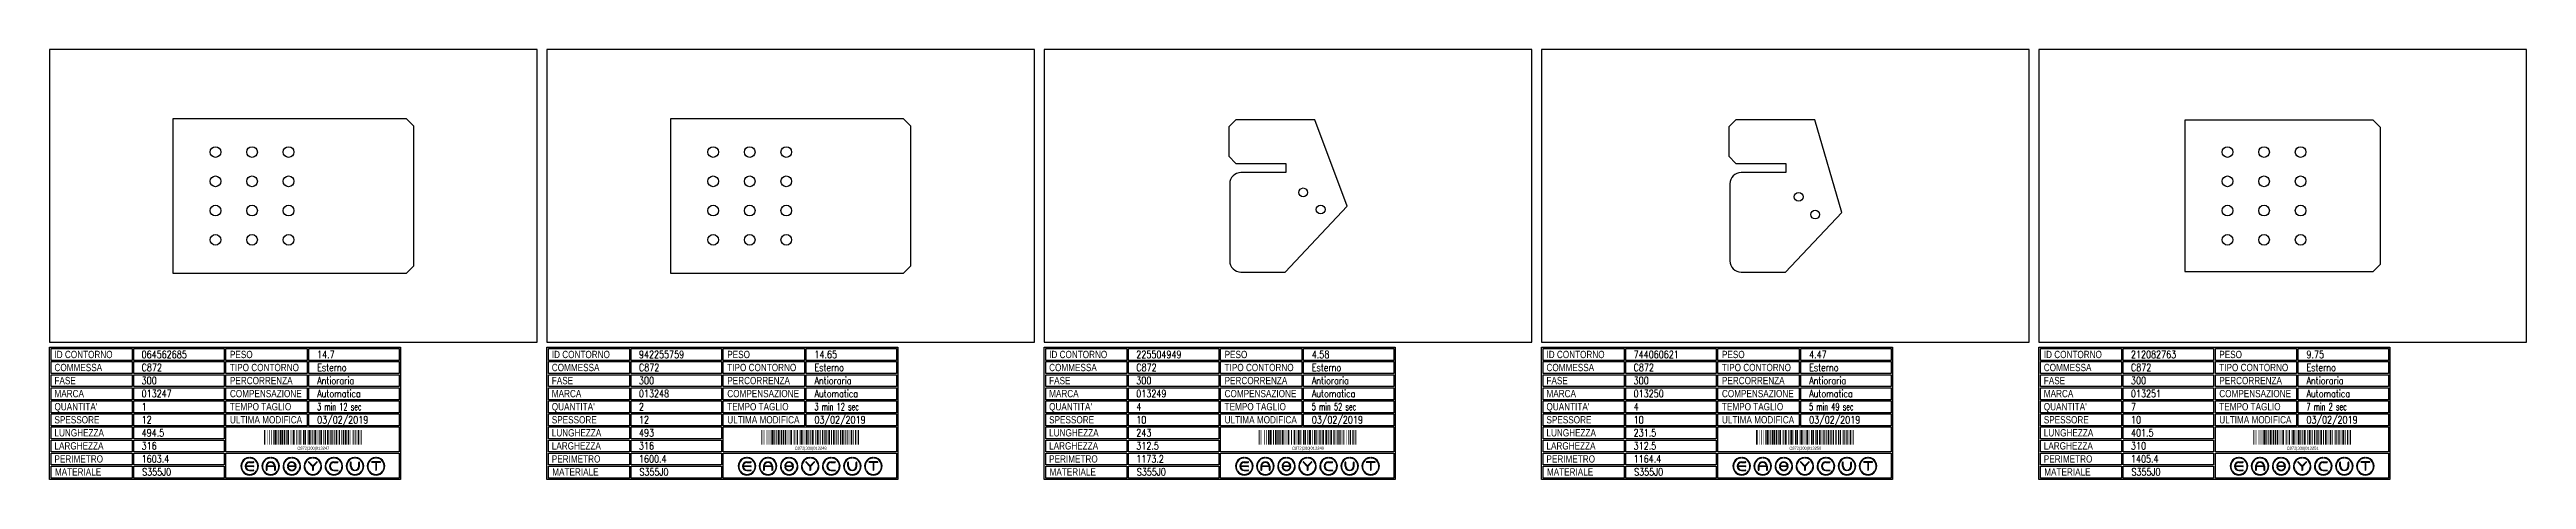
# Model space of a CAD drawing. Header units: millimetres. Extents: x 10000 to 53102, y 10000 to 35064.
# Drawn here: x 10000 to 15080, y 30499 to 31380 of the extents above; entities that cross this region are included whole.
import ezdxf
from ezdxf.enums import TextEntityAlignment as Align

# ---------------------------------------------------------------- set-up
doc = ezdxf.new("R2010")
doc.units = ezdxf.units.MM
doc.styles.add('EasyCutStyle', font='romans.shx', dxfattribs={"width": 0.8})
doc.styles.add('EasyCutStyle1', font='arial.ttf', dxfattribs={"width": 0.8})

# ---------------------------------------------------------------- blocks, each defined once
blk = doc.blocks.new('BlockShape01')
at = {"color": 253}
blk.add_lwpolyline([(0, 0), (720, 0), (720, -271), (0, -271)], close=True, dxfattribs=at)
at = {"color": 2}
for points in [[(3, -2.9), (169.3, -2.9), (169.3, -27.3), (3, -27.3)], [(3, -2.9), (169.3, -2.9), (169.3, -27.3), (3, -27.3)], [(3, -29.6), (169.3, -29.6), (169.3, -54), (3, -54)], [(361.9, -2.9), (528.3, -2.9), (528.3, -27.3), (361.9, -27.3)], [(361.9, -29.6), (528.3, -29.6), (528.3, -54), (361.9, -54)], [(3, -56.4), (169.3, -56.4), (169.3, -80.8), (3, -80.8)], [(3, -83.1), (169.3, -83.1), (169.3, -107.6), (3, -107.6)], [(361.9, -56.4), (528.3, -56.4), (528.3, -80.8), (361.9, -80.8)], [(361.9, -83.1), (528.3, -83.1), (528.3, -107.6), (361.9, -107.6)], [(3, -109.9), (169.3, -109.9), (169.3, -134.3), (3, -134.3)], [(3, -136.7), (169.3, -136.7), (169.3, -161.1), (3, -161.1)], [(361.9, -109.9), (528.3, -109.9), (528.3, -134.3), (361.9, -134.3)], [(361.9, -136.7), (528.3, -136.7), (528.3, -161.1), (361.9, -161.1)], [(3, -163.4), (169.3, -163.4), (169.3, -187.9), (3, -187.9)], [(3, -190.2), (169.3, -190.2), (169.3, -214.6), (3, -214.6)], [(3, -217), (169.3, -217), (169.3, -241.4), (3, -241.4)], [(3, -243.7), (169.3, -243.7), (169.3, -268.1), (3, -268.1)]]:
    blk.add_lwpolyline(points, close=True, dxfattribs=at)
at = {"color": 1}
for points in [[(172.7, -2.9), (358.1, -2.9), (358.1, -27.3), (172.7, -27.3)], [(172.7, -29.6), (358.1, -29.6), (358.1, -54), (172.7, -54)], [(531.6, -2.9), (717, -2.9), (717, -27.3), (531.6, -27.3)], [(531.6, -29.6), (717, -29.6), (717, -54), (531.6, -54)], [(172.7, -56.4), (358.1, -56.4), (358.1, -80.8), (172.7, -80.8)], [(172.7, -83.1), (358.1, -83.1), (358.1, -107.6), (172.7, -107.6)], [(531.6, -56.4), (717, -56.4), (717, -80.8), (531.6, -80.8)], [(531.6, -83.1), (717, -83.1), (717, -107.6), (531.6, -107.6)], [(172.7, -109.9), (358.1, -109.9), (358.1, -134.3), (172.7, -134.3)], [(172.7, -136.7), (358.1, -136.7), (358.1, -161.1), (172.7, -161.1)], [(531.6, -109.9), (717, -109.9), (717, -134.3), (531.6, -134.3)], [(531.6, -136.7), (717, -136.7), (717, -161.1), (531.6, -161.1)], [(172.7, -163.4), (358.1, -163.4), (358.1, -187.9), (172.7, -187.9)], [(172.7, -190.2), (358.1, -190.2), (358.1, -214.6), (172.7, -214.6)], [(361.9, -163.4), (717, -163.4), (717, -214.6), (361.9, -214.6)], [(172.7, -217), (358.1, -217), (358.1, -241.4), (172.7, -241.4)], [(172.7, -243.7), (358.1, -243.7), (358.1, -268.1), (172.7, -268.1)], [(361.9, -217), (717, -217), (717, -268.1), (361.9, -268.1)]]:
    blk.add_lwpolyline(points, close=True, dxfattribs=at)
at = {"color": 161, "style": 'EasyCutStyle1', "width": 0.8}
for s, p in [('COMMESSA', (10.1, -49.1)), ('ID CONTORNO', (10.1, -22.4)), ('TIPO CONTORNO', (370, -49.1)), ('PESO', (370, -22.4)), ('FASE', (10.1, -75.9)), ('MARCA', (10.1, -102.6)), ('COMPENSAZIONE', (370, -102.6)), ('PERCORRENZA', (370, -75.9)), ("QUANTITA'", (10.1, -129.4)), ('SPESSORE', (10.1, -156.2)), ('TEMPO TAGLIO', (370, -129.4)), ('ULTIMA MODIFICA', (370, -156.2)), ('LUNGHEZZA', (10.1, -182.9)), ('LARGHEZZA', (10.1, -209.7)), ('PERIMETRO', (10.1, -236.5)), ('MATERIALE', (11, -263.2))]:
    blk.add_text(s, height=15, dxfattribs=at).set_placement(p)
at = {"style": 'EasyCutStyle'}
for tag, p, width in [('ORDERSHAPE', (188.9, -49.1), 0.8), ('IDSHAPE', (188.9, -22.4), 0.8), ('TYPESHAPE', (548.8, -49.1), 0.8), ('WEIGTHSHAPE', (548.8, -22.4), 0.8), ('PHASESHAPE', (188.9, -75.9), 0.8), ('MKSHAPE', (188.9, -102.6), 0.8), ('JOUSHAPE', (548.8, -75.9), 0.8), ('COMPSHAPE', (548.8, -102.6), 0.8), ('TKSHAPE', (188.9, -156.2), 0.8), ('QTASHAPE', (188.9, -129.4), 0.8), ('TIMECUTSHAPE', (548.8, -129.4), 0.65), ('LASTMODIFYSHAPE', (548.8, -156.2), 0.8), ('LENGTHSHAPE', (188.9, -182.9), 0.8), ('HEIGHTSHAPE', (188.9, -209.7), 0.8), ('PERIMETERSHAPE', (188.9, -236.5), 0.8), ('MATSHAPE', (189.8, -263.2), 0.8)]:
    blk.add_attdef(tag, p, '', height=15, dxfattribs=dict(at, width=width))
blk = doc.blocks.new('Logo')
for color, points in [(140, [(-144.9, -7.2, -1), (-145.9, -7.6, -0.520567), (-131.2, 17.9, -1), (-131.1, 16.9, 0.520567)]), (256, [(-121.7, 0.5), (-137.5, 0.5, -0.394366), (-129.6, 7.9), (-121.7, 7.9, 1), (-121.7, 9), (-129.6, 9, 1), (-129.6, -9), (-121.7, -9, 1), (-121.7, -7.9), (-129.6, -7.9, -0.394366), (-137.5, -0.5), (-121.7, -0.5, 1)]), (140, [(-114.3, -7.2, 1), (-113.3, -7.6, 0.520567), (-128, 17.9, 0.916853), (-128.2, 16.9, 0.043377), (-128.1, 16.9, -0.520567)]), (140, [(-101.7, -7.2, -1), (-102.7, -7.6, -0.520567), (-88, 17.9, -1), (-87.9, 16.9, 0.520567)]), (140, [(-71.1, -7.2, 1), (-70.1, -7.6, 0.520567), (-84.8, 17.9, 1), (-84.9, 16.9, -0.520567)]), (140, [(-58.5, -7.2, -1), (-59.5, -7.6, -0.520567), (-44.8, 17.9, -1), (-44.7, 16.9, 0.520567)]), (256, [(-36.6, -0.5, -0.486114), (-35.5, -1.9, -0.776377), (-50.9, -2, 1), (-51.9, -2.3, 0.776377), (-34.5, -2.1, 0.486114), (-36.6, 0.5), (-49.8, 0.5, -0.486114), (-50.9, 1.9, -0.776377), (-35.5, 2, 1), (-34.5, 2.3, 0.776377), (-51.9, 2.1, 0.486114), (-49.8, -0.5)]), (140, [(-27.9, -7.2, 1), (-26.9, -7.6, 0.520567), (-41.6, 17.9, 1), (-41.7, 16.9, -0.520567)]), (140, [(-15.3, -7.2, -1), (-16.3, -7.6, -0.520567), (-1.6, 17.9, -1), (-1.5, 16.9, 0.520567)]), (256, [(0, 0.8), (-8.1, 8.8, 1), (-8.8, 8.1), (-0.5, -0.2), (-0.5, -7.9, 1), (0.5, -7.9), (0.5, -0.2), (8.8, 8.1, 1), (8.1, 8.8)]), (140, [(15.3, -7.2, 1), (16.3, -7.6, 0.520567), (1.6, 17.9, 1), (1.5, 16.9, -0.520567)]), (140, [(27.9, -7.2, -1), (26.9, -7.6, -0.520567), (41.6, 17.9, -1), (41.7, 16.9, 0.520567)]), (256, [(43.2, -9), (51.1, -9, 1), (51.1, -7.9), (43.2, -7.9, -1), (43.2, 7.9), (51.1, 7.9, 1), (51.1, 9), (43.2, 9, 1)]), (140, [(58.5, -7.2, 1), (59.5, -7.6, 0.520567), (44.8, 17.9, 1), (44.7, 16.9, -0.520567)]), (140, [(71.1, -7.2, -1), (70.1, -7.6, -0.520567), (84.8, 17.9, -1), (84.9, 16.9, 0.520567)]), (256, [(78.5, 0), (78.5, 7.9, 1), (77.4, 7.9), (77.4, 0, 1), (95.4, 0), (95.4, 7.9, 1), (94.3, 7.9), (94.3, 0, -1)]), (140, [(101.7, -7.2, 1), (102.7, -7.6, 0.520567), (88, 17.9, 1), (87.9, 16.9, -0.520567)]), (140, [(114.3, -7.2, -1), (113.3, -7.6, -0.520567), (128, 17.9, -1), (128.1, 16.9, 0.520567)]), (256, [(121.1, 9, 1), (121.1, 7.9), (129.1, 7.9), (129.1, -7.9, 1), (130.1, -7.9), (130.1, 7.9), (138.1, 7.9, 1), (138.1, 9)]), (140, [(144.9, -7.2, 1), (145.9, -7.6, 0.520567), (131.2, 17.9, 1), (131.1, 16.9, -0.520567)]), (140, [(-114.9, -10.3, 1), (-115.7, -9.7, -0.520567), (-143.5, -9.7, 1), (-144.3, -10.3, 0.520567)]), (140, [(-71.7, -10.3, 1), (-72.5, -9.7, -0.520567), (-100.3, -9.7, 1), (-101.1, -10.3, 0.520567)]), (140, [(-28.5, -10.3, 1), (-29.3, -9.7, -0.520567), (-57.1, -9.7, 1), (-57.9, -10.3, 0.520567)]), (140, [(14.7, -10.3, 1), (13.9, -9.7, -0.520567), (-13.9, -9.7, 1), (-14.7, -10.3, 0.520567)]), (140, [(57.9, -10.3, 1), (57.1, -9.7, -0.520567), (29.3, -9.7, 1), (28.5, -10.3, 0.520567)]), (140, [(101.1, -10.3, 1), (100.3, -9.7, -0.520567), (72.5, -9.7, 1), (71.7, -10.3, 0.520567)]), (140, [(144.3, -10.3, 1), (143.5, -9.7, -0.520567), (115.7, -9.7, 1), (114.9, -10.3, 0.520567)])]:
    blk.add_hatch(color=color).paths.add_polyline_path(points)
h = blk.add_hatch(color=256)
h.paths.add_polyline_path([(-78.5, -0.5), (-78.5, -7.9, 1), (-77.4, -7.9), (-77.4, 0, 1), (-95.4, 0), (-95.4, -7.9, 1), (-94.3, -7.9), (-94.3, -0.5)])
h.paths.add_polyline_path([(-94.3, 0.5, -0.933992), (-78.5, 0.5)], flags=16)
for p, q in [((-121.7, 0.5), (-137.5, 0.5)), ((-129.6, 9), (-121.7, 9)), ((-129.6, 7.9), (-121.7, 7.9)), ((-95.4, 0), (-95.4, -7.9)), ((-78.5, 0.5), (-94.3, 0.5)), ((-77.4, 0), (-77.4, -7.9)), ((-36.6, 0.5), (-49.8, 0.5)), ((-0.5, -0.2), (-8.8, 8.1)), ((0, 0.8), (-8.1, 8.8)), ((0, 0.8), (8.1, 8.8)), ((0.5, -0.2), (8.8, 8.1)), ((43.2, 9), (51.1, 9)), ((43.2, 7.9), (51.1, 7.9)), ((77.4, 0), (77.4, 7.9)), ((78.5, 0), (78.5, 7.9)), ((94.3, 0), (94.3, 7.9)), ((95.4, 0), (95.4, 7.9)), ((138.1, 9), (121.1, 9)), ((129.1, 7.9), (121.1, 7.9)), ((129.1, 7.9), (129.1, -7.9)), ((130.1, 7.9), (130.1, -7.9)), ((138.1, 7.9), (130.1, 7.9)), ((-121.7, -0.5), (-137.5, -0.5)), ((-129.6, -7.9), (-121.7, -7.9)), ((-129.6, -9), (-121.7, -9)), ((-94.3, -0.5), (-94.3, -7.9)), ((-78.5, -0.5), (-94.3, -0.5)), ((-78.5, -0.5), (-78.5, -7.9)), ((-36.6, -0.5), (-49.8, -0.5)), ((-0.5, -0.2), (-0.5, -7.9)), ((0.5, -0.2), (0.5, -7.9)), ((43.2, -7.9), (51.1, -7.9)), ((43.2, -9), (51.1, -9))]:
    blk.add_line(p, q)
at = {"color": 140}
for centre, radius, start, end in [((-129.6, 0), 18, 95, 205), ((-129.6, 0), 16.9, 95, 205), ((-131.1, 17.4), 0.54, 275, 95), ((-128.1, 17.4), 0.54, 85, 265), ((-129.6, 0), 16.9, 335, 85), ((-129.6, 0), 18, 335, 85), ((-86.4, 0), 18, 95, 205), ((-86.4, 0), 16.9, 95, 205), ((-87.9, 17.4), 0.54, 275, 95), ((-84.9, 17.4), 0.54, 85, 265), ((-86.4, 0), 16.9, 335, 85), ((-86.4, 0), 18, 335, 85), ((-43.2, 0), 18, 95, 205), ((-43.2, 0), 16.9, 95, 205), ((-44.7, 17.4), 0.54, 275, 95), ((-41.7, 17.4), 0.54, 85, 265), ((-43.2, 0), 16.9, 335, 85), ((-43.2, 0), 18, 335, 85), ((0, 0), 18, 95, 205), ((0, 0), 16.9, 95, 205), ((-1.5, 17.4), 0.54, 275, 95), ((1.5, 17.4), 0.54, 85, 265), ((0, 0), 16.9, 335, 85), ((0, 0), 18, 335, 85), ((43.2, 0), 18, 95, 205), ((43.2, 0), 16.9, 95, 205), ((41.7, 17.4), 0.54, 275, 95), ((44.7, 17.4), 0.54, 85, 265), ((43.2, 0), 16.9, 335, 85), ((43.2, 0), 18, 335, 85), ((86.4, 0), 18, 95, 205), ((86.4, 0), 16.9, 95, 205), ((84.9, 17.4), 0.54, 275, 95), ((87.9, 17.4), 0.54, 85, 265), ((86.4, 0), 16.9, 335, 85), ((86.4, 0), 18, 335, 85), ((129.6, 0), 18, 95, 205), ((129.6, 0), 16.9, 95, 205), ((128.1, 17.4), 0.54, 275, 95), ((131.1, 17.4), 0.54, 85, 265), ((129.6, 0), 16.9, 335, 85), ((129.6, 0), 18, 335, 85), ((-145.4, -7.4), 0.54, 205, 25), ((-143.9, -10), 0.54, 35, 215), ((-129.6, 0), 18, 215, 325), ((-129.6, 0), 16.9, 215, 325), ((-115.3, -10), 0.54, 325, 145), ((-113.8, -7.4), 0.54, 155, 335), ((-102.2, -7.4), 0.54, 205, 25), ((-100.7, -10), 0.54, 35, 215), ((-86.4, 0), 18, 215, 325), ((-86.4, 0), 16.9, 215, 325), ((-72.1, -10), 0.54, 325, 145), ((-70.6, -7.4), 0.54, 155, 335), ((-59, -7.4), 0.54, 205, 25), ((-57.5, -10), 0.54, 35, 215), ((-43.2, 0), 18, 215, 325), ((-43.2, 0), 16.9, 215, 325), ((-28.9, -10), 0.54, 325, 145), ((-27.4, -7.4), 0.54, 155, 335), ((-15.8, -7.4), 0.54, 205, 25), ((-14.3, -10), 0.54, 35, 215), ((0, 0), 18, 215, 325), ((0, 0), 16.9, 215, 325), ((14.3, -10), 0.54, 325, 145), ((15.8, -7.4), 0.54, 155, 335), ((27.4, -7.4), 0.54, 205, 25), ((28.9, -10), 0.54, 35, 215), ((43.2, 0), 18, 215, 325), ((43.2, 0), 16.9, 215, 325), ((57.5, -10), 0.54, 325, 145), ((59, -7.4), 0.54, 155, 335), ((70.6, -7.4), 0.54, 205, 25), ((72.1, -10), 0.54, 35, 215), ((86.4, 0), 18, 215, 325), ((86.4, 0), 16.9, 215, 325), ((100.7, -10), 0.54, 325, 145), ((102.2, -7.4), 0.54, 155, 335), ((113.8, -7.4), 0.54, 205, 25), ((115.3, -10), 0.54, 35, 215), ((129.6, 0), 18, 215, 325), ((129.6, 0), 16.9, 215, 325), ((143.9, -10), 0.54, 325, 145), ((145.4, -7.4), 0.54, 155, 335)]:
    blk.add_arc(centre, radius, start, end, dxfattribs=at)
for centre, radius, start, end in [((-129.6, 0), 9, 90, 270), ((-129.6, 0), 7.92, 90, 176.0904), ((-121.7, 8.5), 0.54, 270, 90), ((-121.7, 0), 0.54, 270, 90), ((-86.4, 0), 9, 0, 180), ((-86.4, 0), 7.92, 3.9096, 176.0904), ((-49.8, 1.6), 2.16, 166.2998, 270), ((-43.2, 0), 9, 15, 166.2998), ((-43.2, 0), 7.92, 15, 166.2998), ((-49.8, 1.6), 1.08, 166.2998, 270), ((-36.6, -1.6), 2.16, 346.2998, 90), ((-35, 2.2), 0.54, 195, 15), ((-8.5, 8.5), 0.54, 45, 225), ((8.5, 8.5), 0.54, 315, 135), ((43.2, 0), 9, 90, 270), ((43.2, 0), 7.92, 90, 270), ((51.1, 8.5), 0.54, 270, 90), ((77.9, 7.9), 0.54, 0, 180), ((86.4, 0), 9, 180, 0), ((86.4, 0), 7.92, 180, 0), ((94.9, 7.9), 0.54, 0, 180), ((121.1, 8.5), 0.54, 90, 270), ((138.1, 8.5), 0.54, 270, 90), ((-129.6, 0), 7.92, 183.9096, 270), ((-121.7, -8.5), 0.54, 270, 90), ((-94.9, -7.9), 0.54, 180, 0), ((-77.9, -7.9), 0.54, 180, 0), ((-51.4, -2.2), 0.54, 15, 195), ((-43.2, 0), 9, 195, 346.2998), ((-43.2, 0), 7.92, 195, 346.2998), ((-36.6, -1.6), 1.08, 346.2998, 90), ((0, -7.9), 0.54, 180, 0), ((51.1, -8.5), 0.54, 270, 90), ((129.6, -7.9), 0.54, 180, 0)]:
    blk.add_arc(centre, radius, start, end)
blk = doc.blocks.new('064562685_128', base_point=(287.25, -362))
at = {"linetype": 'Continuous'}
for points, const_width in [([(288.25, -362), (288.25, -332)], 2), ([(290.75, -362), (290.75, -332)], 1), ([(293.75, -362), (293.75, -332)], 1), ([(298.75, -362), (298.75, -332)], 1), ([(302.75, -362), (302.75, -332)], 1), ([(307.25, -362), (307.25, -332)], 2), ([(310.75, -362), (310.75, -332)], 3), ([(313.75, -362), (313.75, -332)], 1), ([(317.25, -362), (317.25, -332)], 2), ([(321.75, -362), (321.75, -332)], 3), ([(325.25, -362), (325.25, -332)], 2), ([(328.75, -362), (328.75, -332)], 3), ([(332.25, -362), (332.25, -332)], 2), ([(336.75, -362), (336.75, -332)], 3), ([(340.75, -362), (340.75, -332)], 1), ([(342.75, -362), (342.75, -332)], 1), ([(344.75, -362), (344.75, -332)], 1), ([(348.25, -362), (348.25, -332)], 4), ([(354.25, -362), (354.25, -332)], 2), ([(357.75, -362), (357.75, -332)], 1), ([(360.75, -362), (360.75, -332)], 3), ([(364.75, -362), (364.75, -332)], 1), ([(368.75, -362), (368.75, -332)], 3), ([(372.25, -362), (372.25, -332)], 2), ([(375.75, -362), (375.75, -332)], 1), ([(379.75, -362), (379.75, -332)], 3), ([(383.25, -362), (383.25, -332)], 2), ([(386.75, -362), (386.75, -332)], 1), ([(388.75, -362), (388.75, -332)], 1), ([(392.25, -362), (392.25, -332)], 4), ([(397.75, -362), (397.75, -332)], 1), ([(401.75, -362), (401.75, -332)], 3), ([(405.25, -362), (405.25, -332)], 2), ([(408.75, -362), (408.75, -332)], 1), ([(412.75, -362), (412.75, -332)], 3), ([(417.25, -362), (417.25, -332)], 2), ([(420.25, -362), (420.25, -332)], 2), ([(423.75, -362), (423.75, -332)], 1), ([(426.75, -362), (426.75, -332)], 3), ([(431.25, -362), (431.25, -332)], 2), ([(435.75, -362), (435.75, -332)], 3), ([(439.75, -362), (439.75, -332)], 1), ([(442.25, -362), (442.25, -332)], 2), ([(445.75, -362), (445.75, -332)], 1), ([(449.75, -362), (449.75, -332)], 3), ([(453.75, -362), (453.75, -332)], 3), ([(457.25, -362), (457.25, -332)], 2), ([(460.75, -362), (460.75, -332)], 3), ([(463.75, -362), (463.75, -332)], 1), ([(467.75, -362), (467.75, -332)], 1), ([(471.25, -362), (471.25, -332)], 2), ([(475.25, -362), (475.25, -332)], 2), ([(480.75, -362), (480.75, -332)], 3), ([(483.75, -362), (483.75, -332)], 1), ([(486.25, -362), (486.25, -332)], 2)]:
    blk.add_lwpolyline(points, dxfattribs=dict(at, const_width=const_width))
blk.add_text('C872|300|013247', height=6).set_placement((388.25, -372.5), align=Align.CENTER)
blk = doc.blocks.new('942255759_128', base_point=(286.5, -362))
at = {"linetype": 'Continuous'}
for points, const_width in [([(287.5, -362), (287.5, -332)], 2), ([(290, -362), (290, -332)], 1), ([(293, -362), (293, -332)], 1), ([(298, -362), (298, -332)], 1), ([(302, -362), (302, -332)], 1), ([(306.5, -362), (306.5, -332)], 2), ([(310, -362), (310, -332)], 3), ([(313, -362), (313, -332)], 1), ([(316.5, -362), (316.5, -332)], 2), ([(321, -362), (321, -332)], 3), ([(324.5, -362), (324.5, -332)], 2), ([(328, -362), (328, -332)], 3), ([(331.5, -362), (331.5, -332)], 2), ([(336, -362), (336, -332)], 3), ([(340, -362), (340, -332)], 1), ([(342, -362), (342, -332)], 1), ([(344, -362), (344, -332)], 1), ([(347.5, -362), (347.5, -332)], 4), ([(353.5, -362), (353.5, -332)], 2), ([(357, -362), (357, -332)], 1), ([(360, -362), (360, -332)], 3), ([(364, -362), (364, -332)], 1), ([(368, -362), (368, -332)], 3), ([(371.5, -362), (371.5, -332)], 2), ([(375, -362), (375, -332)], 1), ([(379, -362), (379, -332)], 3), ([(382.5, -362), (382.5, -332)], 2), ([(386, -362), (386, -332)], 1), ([(388, -362), (388, -332)], 1), ([(391.5, -362), (391.5, -332)], 4), ([(397, -362), (397, -332)], 1), ([(401, -362), (401, -332)], 3), ([(404.5, -362), (404.5, -332)], 2), ([(408, -362), (408, -332)], 1), ([(412, -362), (412, -332)], 3), ([(416.5, -362), (416.5, -332)], 2), ([(419.5, -362), (419.5, -332)], 2), ([(423, -362), (423, -332)], 1), ([(426, -362), (426, -332)], 3), ([(430.5, -362), (430.5, -332)], 2), ([(435, -362), (435, -332)], 3), ([(439, -362), (439, -332)], 1), ([(441.5, -362), (441.5, -332)], 2), ([(445, -362), (445, -332)], 1), ([(449, -362), (449, -332)], 3), ([(453, -362), (453, -332)], 3), ([(456, -362), (456, -332)], 1), ([(459.5, -362), (459.5, -332)], 2), ([(463.5, -362), (463.5, -332)], 2), ([(467, -362), (467, -332)], 1), ([(471, -362), (471, -332)], 3), ([(474.5, -362), (474.5, -332)], 2), ([(480, -362), (480, -332)], 3), ([(483, -362), (483, -332)], 1), ([(485.5, -362), (485.5, -332)], 2)]:
    blk.add_lwpolyline(points, dxfattribs=dict(at, const_width=const_width))
blk.add_text('C872|300|013248', height=6).set_placement((387.5, -372.5), align=Align.CENTER)
blk = doc.blocks.new('225504949_128', base_point=(161.5, -363.8))
at = {"linetype": 'Continuous'}
for points, const_width in [([(162.5, -363.8), (162.5, -333.8)], 2), ([(165, -363.8), (165, -333.8)], 1), ([(168, -363.8), (168, -333.8)], 1), ([(173, -363.8), (173, -333.8)], 1), ([(177, -363.8), (177, -333.8)], 1), ([(181.5, -363.8), (181.5, -333.8)], 2), ([(185, -363.8), (185, -333.8)], 3), ([(188, -363.8), (188, -333.8)], 1), ([(191.5, -363.8), (191.5, -333.8)], 2), ([(196, -363.8), (196, -333.8)], 3), ([(199.5, -363.8), (199.5, -333.8)], 2), ([(203, -363.8), (203, -333.8)], 3), ([(206.5, -363.8), (206.5, -333.8)], 2), ([(211, -363.8), (211, -333.8)], 3), ([(215, -363.8), (215, -333.8)], 1), ([(217, -363.8), (217, -333.8)], 1), ([(219, -363.8), (219, -333.8)], 1), ([(222.5, -363.8), (222.5, -333.8)], 4), ([(228.5, -363.8), (228.5, -333.8)], 2), ([(232, -363.8), (232, -333.8)], 1), ([(235, -363.8), (235, -333.8)], 3), ([(239, -363.8), (239, -333.8)], 1), ([(243, -363.8), (243, -333.8)], 3), ([(246.5, -363.8), (246.5, -333.8)], 2), ([(250, -363.8), (250, -333.8)], 1), ([(254, -363.8), (254, -333.8)], 3), ([(257.5, -363.8), (257.5, -333.8)], 2), ([(261, -363.8), (261, -333.8)], 1), ([(263, -363.8), (263, -333.8)], 1), ([(266.5, -363.8), (266.5, -333.8)], 4), ([(272, -363.8), (272, -333.8)], 1), ([(276, -363.8), (276, -333.8)], 3), ([(279.5, -363.8), (279.5, -333.8)], 2), ([(283, -363.8), (283, -333.8)], 1), ([(287, -363.8), (287, -333.8)], 3), ([(291.5, -363.8), (291.5, -333.8)], 2), ([(294.5, -363.8), (294.5, -333.8)], 2), ([(298, -363.8), (298, -333.8)], 1), ([(301, -363.8), (301, -333.8)], 3), ([(305.5, -363.8), (305.5, -333.8)], 2), ([(310, -363.8), (310, -333.8)], 3), ([(314, -363.8), (314, -333.8)], 1), ([(316.5, -363.8), (316.5, -333.8)], 2), ([(320, -363.8), (320, -333.8)], 1), ([(324, -363.8), (324, -333.8)], 3), ([(328, -363.8), (328, -333.8)], 3), ([(332, -363.8), (332, -333.8)], 1), ([(334.5, -363.8), (334.5, -333.8)], 2), ([(338, -363.8), (338, -333.8)], 1), ([(342, -363.8), (342, -333.8)], 1), ([(346.5, -363.8), (346.5, -333.8)], 2), ([(349.5, -363.8), (349.5, -333.8)], 2), ([(355, -363.8), (355, -333.8)], 3), ([(358, -363.8), (358, -333.8)], 1), ([(360.5, -363.8), (360.5, -333.8)], 2)]:
    blk.add_lwpolyline(points, dxfattribs=dict(at, const_width=const_width))
blk.add_text('C872|300|013249', height=6).set_placement((262.5, -374.3), align=Align.CENTER)
blk = doc.blocks.new('744060621_128', base_point=(155.8, -363.8))
at = {"linetype": 'Continuous'}
for points, const_width in [([(156.8, -363.8), (156.8, -333.8)], 2), ([(159.2, -363.8), (159.2, -333.8)], 1), ([(162.2, -363.8), (162.2, -333.8)], 1), ([(167.2, -363.8), (167.2, -333.8)], 1), ([(171.2, -363.8), (171.2, -333.8)], 1), ([(175.8, -363.8), (175.8, -333.8)], 2), ([(179.2, -363.8), (179.2, -333.8)], 3), ([(182.2, -363.8), (182.2, -333.8)], 1), ([(185.8, -363.8), (185.8, -333.8)], 2), ([(190.2, -363.8), (190.2, -333.8)], 3), ([(193.8, -363.8), (193.8, -333.8)], 2), ([(197.2, -363.8), (197.2, -333.8)], 3), ([(200.8, -363.8), (200.8, -333.8)], 2), ([(205.2, -363.8), (205.2, -333.8)], 3), ([(209.2, -363.8), (209.2, -333.8)], 1), ([(211.2, -363.8), (211.2, -333.8)], 1), ([(213.2, -363.8), (213.2, -333.8)], 1), ([(216.8, -363.8), (216.8, -333.8)], 4), ([(222.8, -363.8), (222.8, -333.8)], 2), ([(226.2, -363.8), (226.2, -333.8)], 1), ([(229.2, -363.8), (229.2, -333.8)], 3), ([(233.2, -363.8), (233.2, -333.8)], 1), ([(237.2, -363.8), (237.2, -333.8)], 3), ([(240.8, -363.8), (240.8, -333.8)], 2), ([(244.2, -363.8), (244.2, -333.8)], 1), ([(248.2, -363.8), (248.2, -333.8)], 3), ([(251.8, -363.8), (251.8, -333.8)], 2), ([(255.2, -363.8), (255.2, -333.8)], 1), ([(257.2, -363.8), (257.2, -333.8)], 1), ([(260.8, -363.8), (260.8, -333.8)], 4), ([(266.2, -363.8), (266.2, -333.8)], 1), ([(270.2, -363.8), (270.2, -333.8)], 3), ([(273.8, -363.8), (273.8, -333.8)], 2), ([(277.2, -363.8), (277.2, -333.8)], 1), ([(281.2, -363.8), (281.2, -333.8)], 3), ([(285.8, -363.8), (285.8, -333.8)], 2), ([(288.8, -363.8), (288.8, -333.8)], 2), ([(292.2, -363.8), (292.2, -333.8)], 1), ([(295.2, -363.8), (295.2, -333.8)], 3), ([(299.8, -363.8), (299.8, -333.8)], 2), ([(304.2, -363.8), (304.2, -333.8)], 3), ([(308.2, -363.8), (308.2, -333.8)], 1), ([(310.8, -363.8), (310.8, -333.8)], 2), ([(314.2, -363.8), (314.2, -333.8)], 3), ([(318.2, -363.8), (318.2, -333.8)], 1), ([(321.2, -363.8), (321.2, -333.8)], 1), ([(325.2, -363.8), (325.2, -333.8)], 3), ([(328.8, -363.8), (328.8, -333.8)], 2), ([(332.2, -363.8), (332.2, -333.8)], 1), ([(336.2, -363.8), (336.2, -333.8)], 3), ([(340.8, -363.8), (340.8, -333.8)], 2), ([(343.8, -363.8), (343.8, -333.8)], 2), ([(349.2, -363.8), (349.2, -333.8)], 3), ([(352.2, -363.8), (352.2, -333.8)], 1), ([(354.8, -363.8), (354.8, -333.8)], 2)]:
    blk.add_lwpolyline(points, dxfattribs=dict(at, const_width=const_width))
blk.add_text('C872|300|013250', height=6).set_placement((256.8, -374.3), align=Align.CENTER)
blk = doc.blocks.new('212082763_128', base_point=(240.75, -365))
at = {"linetype": 'Continuous'}
for points, const_width in [([(241.75, -365), (241.75, -335)], 2), ([(244.25, -365), (244.25, -335)], 1), ([(247.25, -365), (247.25, -335)], 1), ([(252.25, -365), (252.25, -335)], 1), ([(256.25, -365), (256.25, -335)], 1), ([(260.75, -365), (260.75, -335)], 2), ([(264.25, -365), (264.25, -335)], 3), ([(267.25, -365), (267.25, -335)], 1), ([(270.75, -365), (270.75, -335)], 2), ([(275.25, -365), (275.25, -335)], 3), ([(278.75, -365), (278.75, -335)], 2), ([(282.25, -365), (282.25, -335)], 3), ([(285.75, -365), (285.75, -335)], 2), ([(290.25, -365), (290.25, -335)], 3), ([(294.25, -365), (294.25, -335)], 1), ([(296.25, -365), (296.25, -335)], 1), ([(298.25, -365), (298.25, -335)], 1), ([(301.75, -365), (301.75, -335)], 4), ([(307.75, -365), (307.75, -335)], 2), ([(311.25, -365), (311.25, -335)], 1), ([(314.25, -365), (314.25, -335)], 3), ([(318.25, -365), (318.25, -335)], 1), ([(322.25, -365), (322.25, -335)], 3), ([(325.75, -365), (325.75, -335)], 2), ([(329.25, -365), (329.25, -335)], 1), ([(333.25, -365), (333.25, -335)], 3), ([(336.75, -365), (336.75, -335)], 2), ([(340.25, -365), (340.25, -335)], 1), ([(342.25, -365), (342.25, -335)], 1), ([(345.75, -365), (345.75, -335)], 4), ([(351.25, -365), (351.25, -335)], 1), ([(355.25, -365), (355.25, -335)], 3), ([(358.75, -365), (358.75, -335)], 2), ([(362.25, -365), (362.25, -335)], 1), ([(366.25, -365), (366.25, -335)], 3), ([(370.75, -365), (370.75, -335)], 2), ([(373.75, -365), (373.75, -335)], 2), ([(377.25, -365), (377.25, -335)], 1), ([(380.25, -365), (380.25, -335)], 3), ([(384.75, -365), (384.75, -335)], 2), ([(389.25, -365), (389.25, -335)], 3), ([(393.25, -365), (393.25, -335)], 1), ([(395.75, -365), (395.75, -335)], 2), ([(399.25, -365), (399.25, -335)], 3), ([(403.25, -365), (403.25, -335)], 1), ([(406.25, -365), (406.25, -335)], 1), ([(410.25, -365), (410.25, -335)], 3), ([(414.75, -365), (414.75, -335)], 2), ([(417.75, -365), (417.75, -335)], 2), ([(422.75, -365), (422.75, -335)], 2), ([(425.75, -365), (425.75, -335)], 2), ([(428.75, -365), (428.75, -335)], 2), ([(434.25, -365), (434.25, -335)], 3), ([(437.25, -365), (437.25, -335)], 1), ([(439.75, -365), (439.75, -335)], 2)]:
    blk.add_lwpolyline(points, dxfattribs=dict(at, const_width=const_width))
blk.add_text('C872|300|013251', height=6).set_placement((341.75, -375.5), align=Align.CENTER)

msp = doc.modelspace()

# ---------------------------------------------------------------- linework, layer by layer
for p, q in [((11000, 31380), (10000, 31380)), ((10000, 31380), (10000, 30780)), ((11000, 30780), (11000, 31380)), ((12020, 31380), (11020, 31380)), ((11020, 31380), (11020, 30780)), ((12020, 30780), (12020, 31380)), ((13040, 31380), (12040, 31380)), ((12040, 31380), (12040, 30780)), ((13040, 30780), (13040, 31380)), ((14060, 31380), (13060, 31380)), ((13060, 31380), (13060, 30780)), ((14060, 30780), (14060, 31380)), ((15080, 31380), (14080, 31380)), ((14080, 31380), (14080, 30780)), ((15080, 30780), (15080, 31380)), ((10000, 30780), (11000, 30780)), ((11020, 30780), (12020, 30780)), ((12040, 30780), (13040, 30780)), ((13060, 30780), (14060, 30780)), ((14080, 30780), (15080, 30780))]:
    msp.add_line(p, q)
at = {"color": 2}
for points in [[(10252.8, 30922), (10732.3, 30922), (10747.3, 30937), (10747.3, 31223), (10732.3, 31238), (10252.8, 31238)], [(11273.5, 30922), (11751.5, 30922), (11766.5, 30937), (11766.5, 31223), (11751.5, 31238), (11273.5, 31238)], [(14379.3, 30925), (14765.8, 30925), (14780.8, 30940), (14780.8, 31220), (14765.8, 31235), (14379.3, 31235)]]:
    msp.add_lwpolyline(points, close=True, dxfattribs=at)
for points in [[(12534.5, 30923.8), (12661.5, 31058.8), (12595, 31236.3), (12433, 31236.3), (12418.5, 31221.8), (12418.5, 31161.3), (12433, 31146.8), (12535.5, 31146.8), (12535.5, 31127.8), (12443.5, 31127.8, 0.414214), (12420.5, 31104.8), (12420.5, 30946.8, 0.414214), (12443.5, 30923.8)], [(13560.3, 30923.8), (13675.8, 31046.3), (13620.8, 31236.3), (13458.8, 31236.3), (13444.3, 31221.8), (13444.3, 31161.3), (13458.8, 31146.8), (13561.3, 31146.8), (13561.3, 31127.8), (13469.3, 31127.8, 0.414214), (13446.3, 31104.8), (13446.3, 30946.8, 0.414214), (13469.3, 30923.8)]]:
    msp.add_lwpolyline(points, format="xyb", close=True, dxfattribs=at)
at = {"color": 4}
for centre, radius in [((10340.3, 31170), 11), ((10415.3, 31170), 11), ((10490.3, 31170), 11), ((11361, 31170), 11), ((11436, 31170), 11), ((11511, 31170), 11), ((14466.8, 31170), 11), ((14541.8, 31170), 11), ((14616.8, 31170), 11), ((10340.3, 31110), 11), ((10415.3, 31110), 11), ((10490.3, 31110), 11), ((11361, 31110), 11), ((11436, 31110), 11), ((11511, 31110), 11), ((12571, 31087.3), 9), ((14466.8, 31110), 11), ((14541.8, 31110), 11), ((14616.8, 31110), 11), ((10340.3, 31050), 11), ((10415.3, 31050), 11), ((10490.3, 31050), 11), ((11361, 31050), 11), ((11436, 31050), 11), ((11511, 31050), 11), ((12607, 31052.3), 9), ((13587.3, 31078.3), 9), ((13621.3, 31041.8), 9), ((14466.8, 31050), 11), ((14541.8, 31050), 11), ((14616.8, 31050), 11), ((10340.3, 30990), 11), ((10415.3, 30990), 11), ((10490.3, 30990), 11), ((11361, 30990), 11), ((11436, 30990), 11), ((11511, 30990), 11), ((14466.8, 30990), 11), ((14541.8, 30990), 11), ((14616.8, 30990), 11)]:
    msp.add_circle(centre, radius, dxfattribs=at)

# ---------------------------------------------------------------- block references
for p, values in [((10000, 30770), {'IDSHAPE': '064562685', 'ORDERSHAPE': 'C872', 'PHASESHAPE': '300', 'MKSHAPE': '013247', 'TKSHAPE': '12', 'LENGTHSHAPE': '494.5', 'HEIGHTSHAPE': '316', 'MATSHAPE': 'S355J0', 'LASTMODIFYSHAPE': '03/02/2019', 'PERIMETERSHAPE': '1603.4', 'WEIGTHSHAPE': '14.7', 'TYPESHAPE': 'Esterno', 'JOUSHAPE': 'Antioraria', 'COMPSHAPE': 'Automatica', 'TIMECUTSHAPE': '3 min 12 sec', 'QTASHAPE': '1'}), ((11020, 30770), {'IDSHAPE': '942255759', 'ORDERSHAPE': 'C872', 'PHASESHAPE': '300', 'MKSHAPE': '013248', 'TKSHAPE': '12', 'LENGTHSHAPE': '493', 'HEIGHTSHAPE': '316', 'MATSHAPE': 'S355J0', 'LASTMODIFYSHAPE': '03/02/2019', 'PERIMETERSHAPE': '1600.4', 'WEIGTHSHAPE': '14.65', 'TYPESHAPE': 'Esterno', 'JOUSHAPE': 'Antioraria', 'COMPSHAPE': 'Automatica', 'TIMECUTSHAPE': '3 min 12 sec', 'QTASHAPE': '2'}), ((12040, 30770), {'IDSHAPE': '225504949', 'ORDERSHAPE': 'C872', 'PHASESHAPE': '300', 'MKSHAPE': '013249', 'TKSHAPE': '10', 'LENGTHSHAPE': '243', 'HEIGHTSHAPE': '312.5', 'MATSHAPE': 'S355J0', 'LASTMODIFYSHAPE': '03/02/2019', 'PERIMETERSHAPE': '1173.2', 'WEIGTHSHAPE': '4.58', 'TYPESHAPE': 'Esterno', 'JOUSHAPE': 'Antioraria', 'COMPSHAPE': 'Automatica', 'TIMECUTSHAPE': '5 min 52 sec', 'QTASHAPE': '4'}), ((13060, 30770), {'IDSHAPE': '744060621', 'ORDERSHAPE': 'C872', 'PHASESHAPE': '300', 'MKSHAPE': '013250', 'TKSHAPE': '10', 'LENGTHSHAPE': '231.5', 'HEIGHTSHAPE': '312.5', 'MATSHAPE': 'S355J0', 'LASTMODIFYSHAPE': '03/02/2019', 'PERIMETERSHAPE': '1164.4', 'WEIGTHSHAPE': '4.47', 'TYPESHAPE': 'Esterno', 'JOUSHAPE': 'Antioraria', 'COMPSHAPE': 'Automatica', 'TIMECUTSHAPE': '5 min 49 sec', 'QTASHAPE': '4'}), ((14080, 30770), {'IDSHAPE': '212082763', 'ORDERSHAPE': 'C872', 'PHASESHAPE': '300', 'MKSHAPE': '013251', 'TKSHAPE': '10', 'LENGTHSHAPE': '401.5', 'HEIGHTSHAPE': '310', 'MATSHAPE': 'S355J0', 'LASTMODIFYSHAPE': '03/02/2019', 'PERIMETERSHAPE': '1405.4', 'WEIGTHSHAPE': '9.75', 'TYPESHAPE': 'Esterno', 'JOUSHAPE': 'Antioraria', 'COMPSHAPE': 'Automatica', 'TIMECUTSHAPE': '7 min 2 sec', 'QTASHAPE': '7'})]:
    msp.add_blockref('BlockShape01', p).add_auto_attribs(values)
for name, p in [('064562685_128', (10440, 30570.5)), ('942255759_128', (11460, 30570.5)), ('225504949_128', (12480, 30570.5)), ('744060621_128', (13500, 30570.5)), ('212082763_128', (14520, 30570.5)), ('Logo', (10540, 30526)), ('Logo', (11560, 30526)), ('Logo', (12580, 30526)), ('Logo', (13600, 30526)), ('Logo', (14620, 30526))]:
    msp.add_blockref(name, p)

doc.saveas('drawing.dxf')
